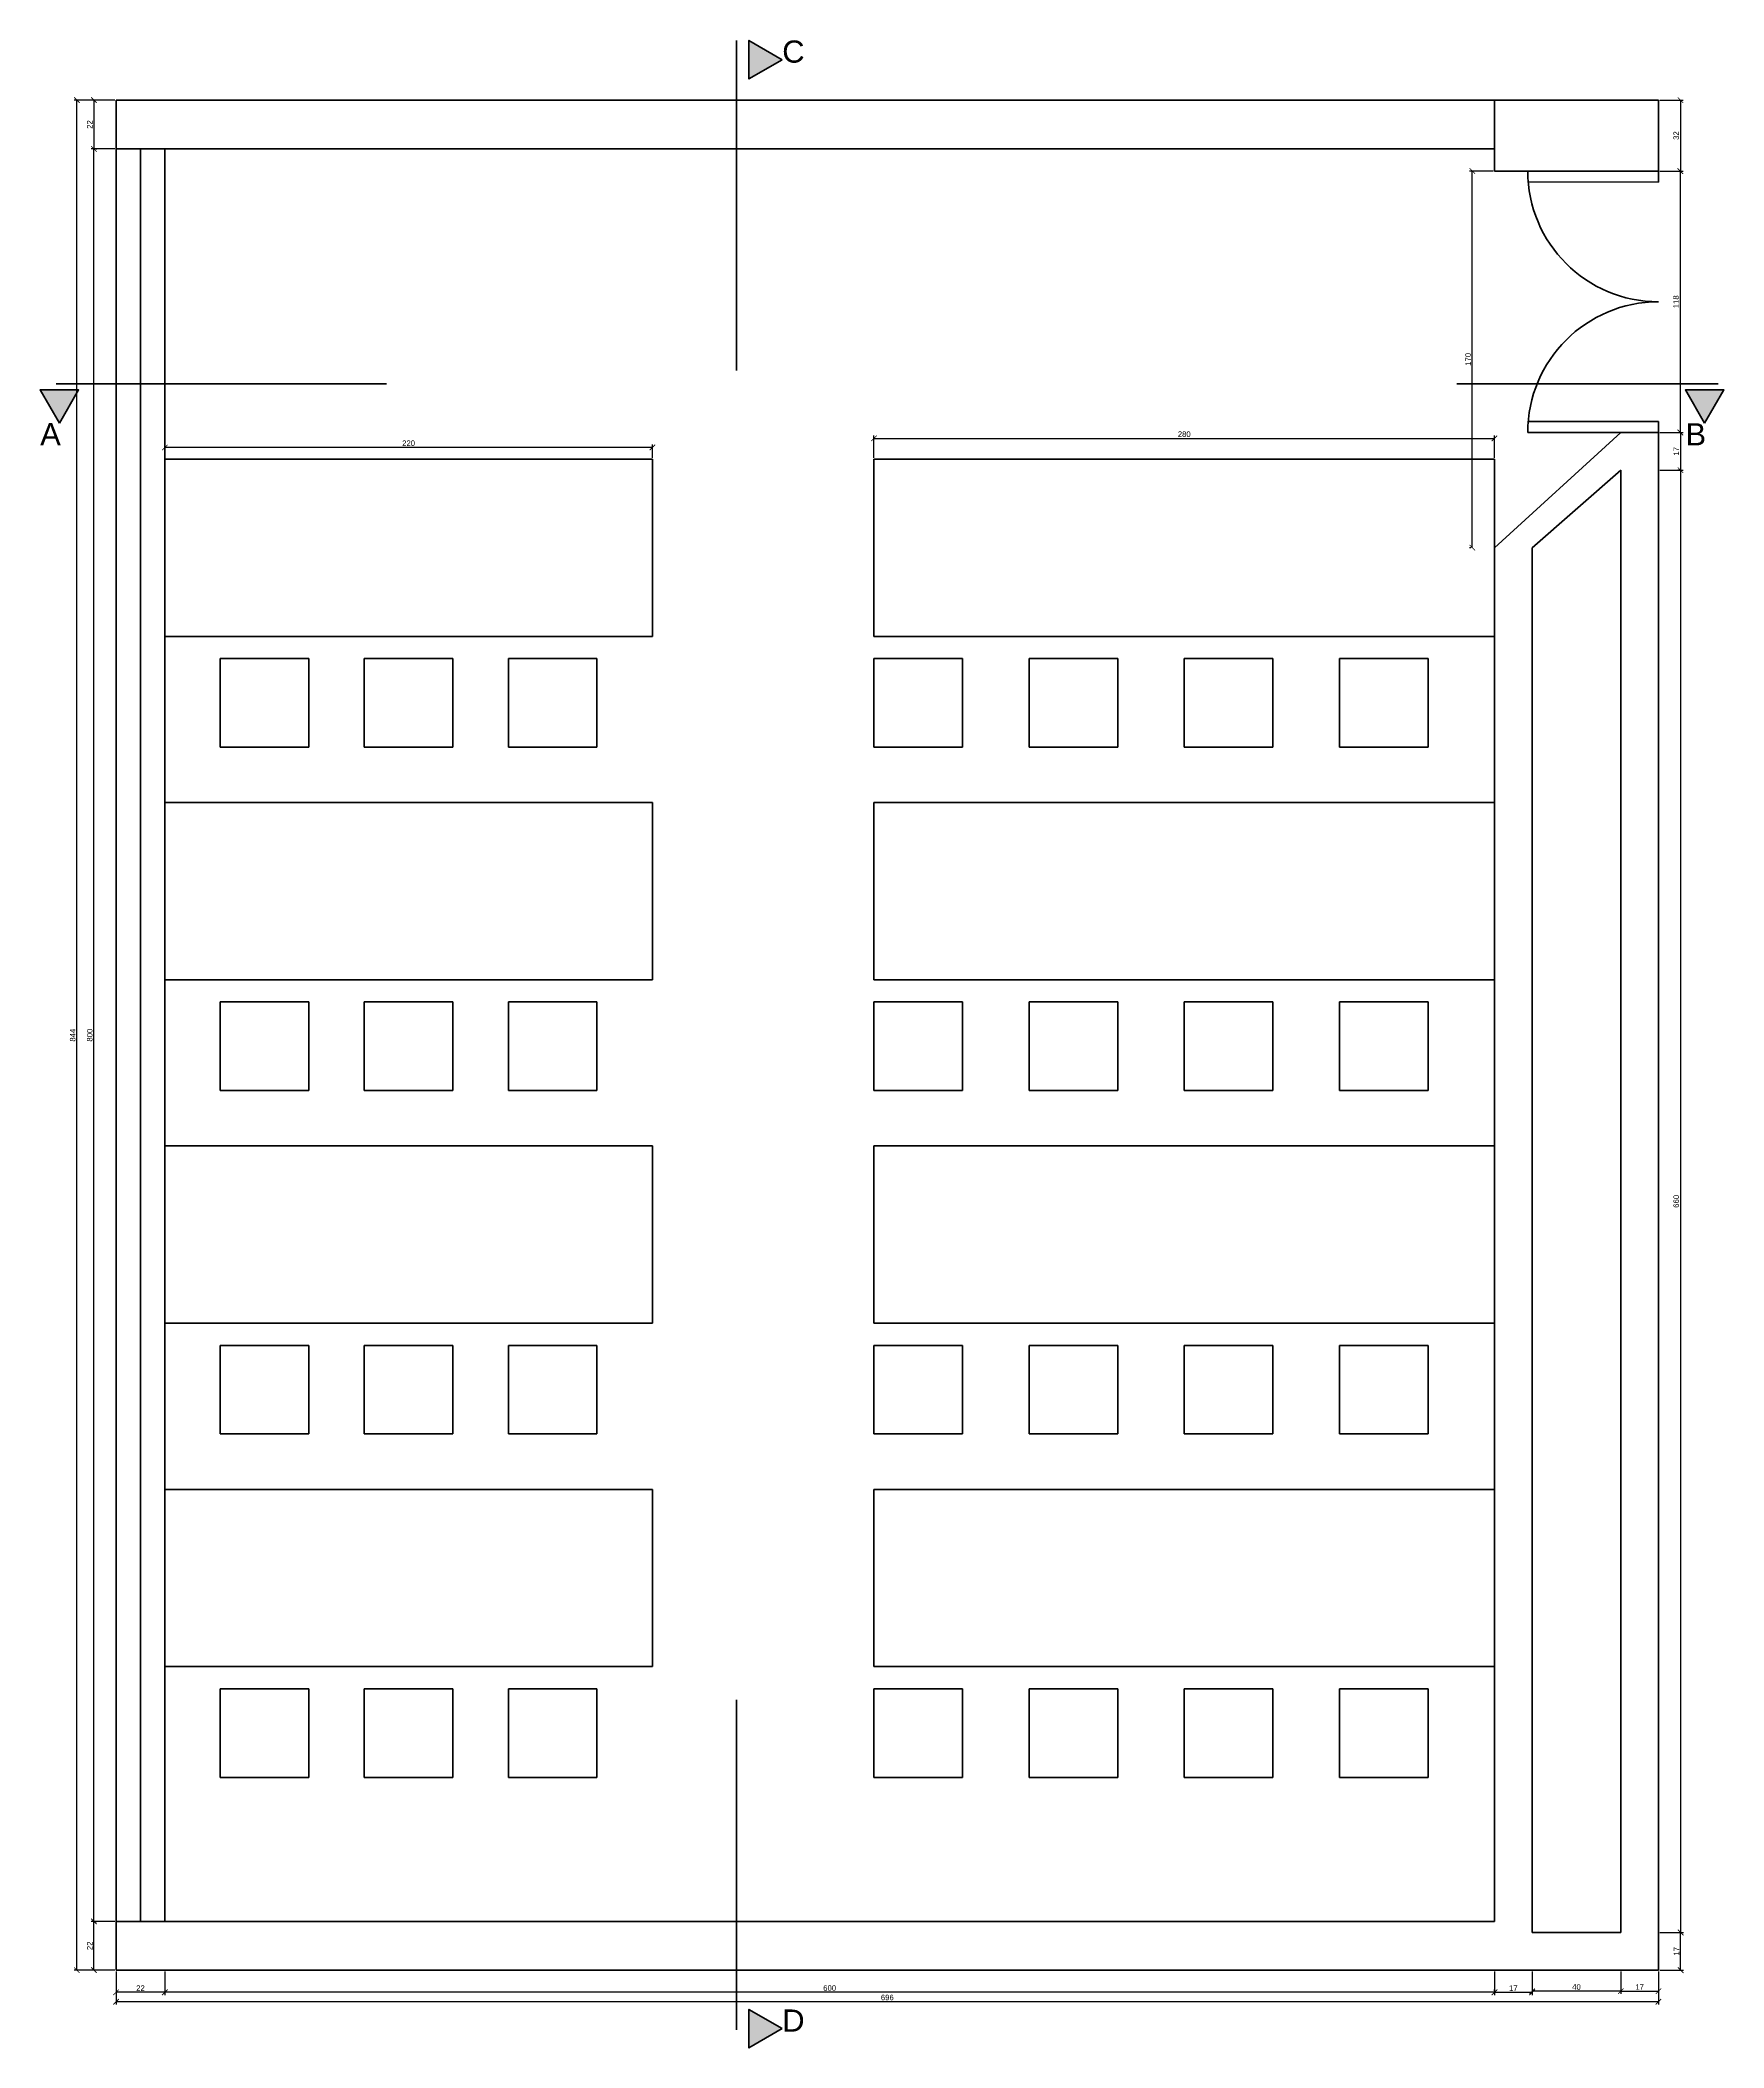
# Model space of a CAD drawing. Header units: millimetres. Extents: x 711 to 3148, y 218 to 1949.
# Drawn here: x 723 to 1483, y 218 to 1124 of the extents above; entities that cross this region are included whole.
import ezdxf

# ---------------------------------------------------------------- set-up
doc = ezdxf.new("R2010")
doc.units = ezdxf.units.MM
doc.layers.get('0').update_dxf_attribs({"lineweight": 50})
doc.layers.add('cota', color=5, linetype='Continuous', lineweight=25)
doc.styles.get("Standard").update_dxf_attribs({"font": 'arial.ttf'})
doc.dimstyles.new('CotaPlantaDeCasa', dxfattribs={"dimtxt": 2.5, "dimasz": 2.5, "dimexe": 1.25, "dimexo": 0.625, "dimtad": 1, "dimtxsty": 'Standard', "dimblk": 'ARCHTICK', "dimcen": 2.5, "dimadec": 0, "dimazin": 0, "dimtfac": 1, "dimtmove": 0, "dimatfit": 3, "dimfxl": 1, "dimarcsym": 0})

# ---------------------------------------------------------------- blocks, each defined once
blk = doc.blocks.new('_ArchTick')
at = {"color": 0, "linetype": 'ByBlock', "const_width": 0.15}
blk.add_lwpolyline([(-0.5, -0.5), (0.5, 0.5)], dxfattribs=at)
blk = doc.blocks.new('*D3')
at = {"layer": 'cota', "color": 0, "lineweight": -2, "transparency": 16777216}
for p, q in [((1453.83, 270.29), (1464.45, 270.29)), ((1463.2, 253.29), (1463.2, 270.29)), ((1453.83, 253.29), (1464.45, 253.29))]:
    blk.add_line(p, q, dxfattribs=at)
at = {"layer": 'defpoints', "color": 0, "transparency": 16777216}
for p in [(1453.2, 270.29), (1463.2, 270.29), (1453.2, 253.29)]:
    blk.add_point(p, dxfattribs=at)
at = {"layer": 'cota', "color": 0, "lineweight": -2, "transparency": 16777216, "xscale": 2.5, "yscale": 2.5, "zscale": 2.5}
for p, rotation in [((1463.2, 270.29), 90), ((1463.2, 253.29), 270)]:
    blk.add_blockref('_ArchTick', p, dxfattribs=dict(at, rotation=rotation))
at = {"layer": 'cota', "color": 0, "transparency": 16777216, "insert": (1461.32, 261.79), "char_height": 2.5, "attachment_point": 5, "rotation": 90}
blk.add_mtext('17', dxfattribs=at)
blk = doc.blocks.new('*D4')
at = {"layer": 'cota', "color": 0, "lineweight": -2, "transparency": 16777216}
for p, q in [((1436.2, 252.66), (1436.2, 242.56)), ((1453.2, 252.66), (1453.2, 242.56)), ((1436.2, 243.81), (1453.2, 243.81))]:
    blk.add_line(p, q, dxfattribs=at)
at = {"layer": 'defpoints', "color": 0, "transparency": 16777216}
for p in [(1436.2, 253.29), (1453.2, 253.29), (1453.2, 243.81)]:
    blk.add_point(p, dxfattribs=at)
at = {"layer": 'cota', "color": 0, "lineweight": -2, "transparency": 16777216, "xscale": 2.5, "yscale": 2.5, "zscale": 2.5, "rotation": 180}
blk.add_blockref('_ArchTick', (1436.2, 243.81), dxfattribs=at)
at = {"layer": 'cota', "color": 0, "lineweight": -2, "transparency": 16777216, "xscale": 2.5, "yscale": 2.5, "zscale": 2.5}
blk.add_blockref('_ArchTick', (1453.2, 243.81), dxfattribs=at)
at = {"layer": 'cota', "color": 0, "transparency": 16777216, "insert": (1444.7, 245.69), "char_height": 2.5, "attachment_point": 5}
blk.add_mtext('17', dxfattribs=at)
blk = doc.blocks.new('*D5')
at = {"layer": 'cota', "color": 0, "lineweight": -2, "transparency": 16777216}
for p, q in [((1396.2, 252.66), (1396.2, 242.56)), ((1436.2, 252.66), (1436.2, 242.56)), ((1436.2, 243.81), (1396.2, 243.81))]:
    blk.add_line(p, q, dxfattribs=at)
at = {"layer": 'defpoints', "color": 0, "transparency": 16777216}
for p in [(1396.2, 253.29), (1436.2, 253.29), (1396.2, 243.81)]:
    blk.add_point(p, dxfattribs=at)
at = {"layer": 'cota', "color": 0, "lineweight": -2, "transparency": 16777216, "xscale": 2.5, "yscale": 2.5, "zscale": 2.5, "rotation": 180}
blk.add_blockref('_ArchTick', (1396.2, 243.81), dxfattribs=at)
at = {"layer": 'cota', "color": 0, "lineweight": -2, "transparency": 16777216, "xscale": 2.5, "yscale": 2.5, "zscale": 2.5}
blk.add_blockref('_ArchTick', (1436.2, 243.81), dxfattribs=at)
at = {"layer": 'cota', "color": 0, "transparency": 16777216, "insert": (1416.2, 245.71), "char_height": 2.5, "attachment_point": 5}
blk.add_mtext('40', dxfattribs=at)
blk = doc.blocks.new('*D6')
at = {"layer": 'cota', "color": 0, "lineweight": -2, "transparency": 16777216}
for p, q in [((756.58, 1097.29), (745.96, 1097.29)), ((747.21, 1097.29), (747.21, 1075.29)), ((756.58, 1075.29), (745.96, 1075.29))]:
    blk.add_line(p, q, dxfattribs=at)
at = {"layer": 'defpoints', "color": 0, "transparency": 16777216}
for p in [(757.2, 1097.29), (747.21, 1075.29), (757.2, 1075.29)]:
    blk.add_point(p, dxfattribs=at)
at = {"layer": 'cota', "color": 0, "lineweight": -2, "transparency": 16777216, "xscale": 2.5, "yscale": 2.5, "zscale": 2.5}
for p, rotation in [((747.21, 1097.29), 90), ((747.21, 1075.29), 270)]:
    blk.add_blockref('_ArchTick', p, dxfattribs=dict(at, rotation=rotation))
at = {"layer": 'cota', "color": 0, "transparency": 16777216, "insert": (745.33, 1086.29), "char_height": 2.5, "attachment_point": 5, "rotation": 90}
blk.add_mtext('22', dxfattribs=at)
blk = doc.blocks.new('*D7')
at = {"layer": 'cota', "color": 0, "lineweight": -2, "transparency": 16777216}
for p, q in [((747.21, 275.29), (747.21, 1075.29)), ((747.84, 1075.29), (748.46, 1075.29)), ((756.58, 275.29), (745.96, 275.29))]:
    blk.add_line(p, q, dxfattribs=at)
at = {"layer": 'defpoints', "color": 0, "transparency": 16777216}
for p in [(747.21, 1075.29), (747.21, 1075.29), (757.2, 275.29)]:
    blk.add_point(p, dxfattribs=at)
at = {"layer": 'cota', "color": 0, "lineweight": -2, "transparency": 16777216, "xscale": 2.5, "yscale": 2.5, "zscale": 2.5}
for p, rotation in [((747.21, 1075.29), 90), ((747.21, 275.29), 270)]:
    blk.add_blockref('_ArchTick', p, dxfattribs=dict(at, rotation=rotation))
at = {"layer": 'cota', "color": 0, "transparency": 16777216, "insert": (745.31, 675.29), "char_height": 2.5, "attachment_point": 5, "rotation": 90}
blk.add_mtext('800', dxfattribs=at)
blk = doc.blocks.new('*D8')
at = {"layer": 'cota', "color": 0, "lineweight": -2, "transparency": 16777216}
for p, q in [((747.21, 253.29), (747.21, 275.29)), ((747.84, 275.29), (748.46, 275.29)), ((756.58, 253.29), (745.96, 253.29))]:
    blk.add_line(p, q, dxfattribs=at)
at = {"layer": 'defpoints', "color": 0, "transparency": 16777216}
for p in [(747.21, 275.29), (747.21, 275.29), (757.2, 253.29)]:
    blk.add_point(p, dxfattribs=at)
at = {"layer": 'cota', "color": 0, "lineweight": -2, "transparency": 16777216, "xscale": 2.5, "yscale": 2.5, "zscale": 2.5}
for p, rotation in [((747.21, 275.29), 90), ((747.21, 253.29), 270)]:
    blk.add_blockref('_ArchTick', p, dxfattribs=dict(at, rotation=rotation))
at = {"layer": 'cota', "color": 0, "transparency": 16777216, "insert": (745.33, 264.29), "char_height": 2.5, "attachment_point": 5, "rotation": 90}
blk.add_mtext('22', dxfattribs=at)
blk = doc.blocks.new('*D9')
at = {"layer": 'cota', "color": 0, "lineweight": -2, "transparency": 16777216}
for p, q in [((746.59, 1097.29), (738.27, 1097.29)), ((739.52, 253.29), (739.52, 1097.29)), ((746.59, 253.29), (738.27, 253.29))]:
    blk.add_line(p, q, dxfattribs=at)
at = {"layer": 'defpoints', "color": 0, "transparency": 16777216}
for p in [(739.52, 1097.29), (747.21, 1097.29), (747.21, 253.29)]:
    blk.add_point(p, dxfattribs=at)
at = {"layer": 'cota', "color": 0, "lineweight": -2, "transparency": 16777216, "xscale": 2.5, "yscale": 2.5, "zscale": 2.5}
for p, rotation in [((739.52, 1097.29), 90), ((739.52, 253.29), 270)]:
    blk.add_blockref('_ArchTick', p, dxfattribs=dict(at, rotation=rotation))
at = {"layer": 'cota', "color": 0, "transparency": 16777216, "insert": (737.62, 675.29), "char_height": 2.5, "attachment_point": 5, "rotation": 90}
blk.add_mtext('844', dxfattribs=at)
blk = doc.blocks.new('*D10')
at = {"layer": 'cota', "color": 0, "lineweight": -2, "transparency": 16777216}
for p, q in [((757.2, 252.66), (757.2, 242.05)), ((779.2, 252.66), (779.2, 242.05)), ((779.2, 243.3), (757.2, 243.3))]:
    blk.add_line(p, q, dxfattribs=at)
at = {"layer": 'defpoints', "color": 0, "transparency": 16777216}
for p in [(757.2, 253.29), (779.2, 253.29), (757.2, 243.3)]:
    blk.add_point(p, dxfattribs=at)
at = {"layer": 'cota', "color": 0, "lineweight": -2, "transparency": 16777216, "xscale": 2.5, "yscale": 2.5, "zscale": 2.5, "rotation": 180}
blk.add_blockref('_ArchTick', (757.2, 243.3), dxfattribs=at)
at = {"layer": 'cota', "color": 0, "lineweight": -2, "transparency": 16777216, "xscale": 2.5, "yscale": 2.5, "zscale": 2.5}
blk.add_blockref('_ArchTick', (779.2, 243.3), dxfattribs=at)
at = {"layer": 'cota', "color": 0, "transparency": 16777216, "insert": (768.2, 245.18), "char_height": 2.5, "attachment_point": 5}
blk.add_mtext('22', dxfattribs=at)
blk = doc.blocks.new('*D11')
at = {"layer": 'cota', "color": 0, "lineweight": -2, "transparency": 16777216}
for p, q in [((779.2, 252.66), (779.2, 242.04)), ((1379.2, 252.66), (1379.2, 242.04)), ((1379.2, 243.29), (779.2, 243.29))]:
    blk.add_line(p, q, dxfattribs=at)
at = {"layer": 'defpoints', "color": 0, "transparency": 16777216}
for p in [(779.2, 253.29), (1379.2, 253.29), (779.2, 243.29)]:
    blk.add_point(p, dxfattribs=at)
at = {"layer": 'cota', "color": 0, "lineweight": -2, "transparency": 16777216, "xscale": 2.5, "yscale": 2.5, "zscale": 2.5, "rotation": 180}
blk.add_blockref('_ArchTick', (779.2, 243.29), dxfattribs=at)
at = {"layer": 'cota', "color": 0, "lineweight": -2, "transparency": 16777216, "xscale": 2.5, "yscale": 2.5, "zscale": 2.5}
blk.add_blockref('_ArchTick', (1379.2, 243.29), dxfattribs=at)
at = {"layer": 'cota', "color": 0, "transparency": 16777216, "insert": (1079.2, 245.19), "char_height": 2.5, "attachment_point": 5}
blk.add_mtext('600', dxfattribs=at)
blk = doc.blocks.new('*D12')
at = {"layer": 'cota', "color": 0, "lineweight": -2, "transparency": 16777216}
for p, q in [((1379.2, 243.92), (1379.2, 244.54)), ((1379.2, 243.29), (1396.2, 243.29)), ((1396.2, 244.44), (1396.2, 242.04))]:
    blk.add_line(p, q, dxfattribs=at)
at = {"layer": 'defpoints', "color": 0, "transparency": 16777216}
for p in [(1396.2, 245.06), (1379.2, 243.29), (1396.2, 243.29)]:
    blk.add_point(p, dxfattribs=at)
at = {"layer": 'cota', "color": 0, "lineweight": -2, "transparency": 16777216, "xscale": 2.5, "yscale": 2.5, "zscale": 2.5, "rotation": 180}
blk.add_blockref('_ArchTick', (1379.2, 243.29), dxfattribs=at)
at = {"layer": 'cota', "color": 0, "lineweight": -2, "transparency": 16777216, "xscale": 2.5, "yscale": 2.5, "zscale": 2.5}
blk.add_blockref('_ArchTick', (1396.2, 243.29), dxfattribs=at)
at = {"layer": 'cota', "color": 0, "transparency": 16777216, "insert": (1387.7, 245.17), "char_height": 2.5, "attachment_point": 5}
blk.add_mtext('17', dxfattribs=at)
blk = doc.blocks.new('*D13')
at = {"layer": 'cota', "color": 0, "lineweight": -2, "transparency": 16777216}
for p, q in [((1453.83, 930.29), (1464.38, 930.29)), ((1463.13, 930.29), (1463.13, 270.29)), ((1453.83, 270.29), (1464.38, 270.29))]:
    blk.add_line(p, q, dxfattribs=at)
at = {"layer": 'defpoints', "color": 0, "transparency": 16777216}
for p in [(1453.2, 930.29), (1453.2, 270.29), (1463.13, 270.29)]:
    blk.add_point(p, dxfattribs=at)
at = {"layer": 'cota', "color": 0, "lineweight": -2, "transparency": 16777216, "xscale": 2.5, "yscale": 2.5, "zscale": 2.5}
for p, rotation in [((1463.13, 930.29), 90), ((1463.13, 270.29), 270)]:
    blk.add_blockref('_ArchTick', p, dxfattribs=dict(at, rotation=rotation))
at = {"layer": 'cota', "color": 0, "transparency": 16777216, "insert": (1461.23, 600.29), "char_height": 2.5, "attachment_point": 5, "rotation": 90}
blk.add_mtext('660', dxfattribs=at)
blk = doc.blocks.new('*D14')
at = {"layer": 'cota', "color": 0, "lineweight": -2, "transparency": 16777216}
for p, q in [((779.2, 941.18), (779.2, 941.8)), ((999.2, 940.55), (779.2, 940.55)), ((999.2, 935.91), (999.2, 941.8))]:
    blk.add_line(p, q, dxfattribs=at)
at = {"layer": 'defpoints', "color": 0, "transparency": 16777216}
for p in [(779.2, 940.55), (779.2, 940.55), (999.2, 935.29)]:
    blk.add_point(p, dxfattribs=at)
at = {"layer": 'cota', "color": 0, "lineweight": -2, "transparency": 16777216, "xscale": 2.5, "yscale": 2.5, "zscale": 2.5, "rotation": 180}
blk.add_blockref('_ArchTick', (779.2, 940.55), dxfattribs=at)
at = {"layer": 'cota', "color": 0, "lineweight": -2, "transparency": 16777216, "xscale": 2.5, "yscale": 2.5, "zscale": 2.5}
blk.add_blockref('_ArchTick', (999.2, 940.55), dxfattribs=at)
at = {"layer": 'cota', "color": 0, "transparency": 16777216, "insert": (889.2, 942.45), "char_height": 2.5, "attachment_point": 5}
blk.add_mtext('220', dxfattribs=at)
blk = doc.blocks.new('*D15')
at = {"layer": 'cota', "color": 0, "lineweight": -2, "transparency": 16777216}
for p, q in [((1099.2, 935.91), (1099.2, 945.88)), ((1099.2, 944.63), (1379.2, 944.63)), ((1379.2, 935.91), (1379.2, 945.88))]:
    blk.add_line(p, q, dxfattribs=at)
at = {"layer": 'defpoints', "color": 0, "transparency": 16777216}
for p in [(1379.2, 944.63), (1099.2, 935.29), (1379.2, 935.29)]:
    blk.add_point(p, dxfattribs=at)
at = {"layer": 'cota', "color": 0, "lineweight": -2, "transparency": 16777216, "xscale": 2.5, "yscale": 2.5, "zscale": 2.5, "rotation": 180}
blk.add_blockref('_ArchTick', (1099.2, 944.63), dxfattribs=at)
at = {"layer": 'cota', "color": 0, "lineweight": -2, "transparency": 16777216, "xscale": 2.5, "yscale": 2.5, "zscale": 2.5}
blk.add_blockref('_ArchTick', (1379.2, 944.63), dxfattribs=at)
at = {"layer": 'cota', "color": 0, "transparency": 16777216, "insert": (1239.2, 946.53), "char_height": 2.5, "attachment_point": 5}
blk.add_mtext('280', dxfattribs=at)
blk = doc.blocks.new('*D16')
at = {"layer": 'cota', "color": 0, "lineweight": -2, "transparency": 16777216}
for p, q in [((1378.58, 1065.29), (1367.95, 1065.29)), ((1369.2, 895.29), (1369.2, 1065.29)), ((1368.58, 895.29), (1367.95, 895.29))]:
    blk.add_line(p, q, dxfattribs=at)
at = {"layer": 'defpoints', "color": 0, "transparency": 16777216}
for p in [(1369.2, 1065.29), (1379.2, 1065.29), (1369.2, 895.29)]:
    blk.add_point(p, dxfattribs=at)
at = {"layer": 'cota', "color": 0, "lineweight": -2, "transparency": 16777216, "xscale": 2.5, "yscale": 2.5, "zscale": 2.5}
for p, rotation in [((1369.2, 1065.29), 90), ((1369.2, 895.29), 270)]:
    blk.add_blockref('_ArchTick', p, dxfattribs=dict(at, rotation=rotation))
at = {"layer": 'cota', "color": 0, "transparency": 16777216, "insert": (1367.3, 980.29), "char_height": 2.5, "attachment_point": 5, "rotation": 90}
blk.add_mtext('170', dxfattribs=at)
blk = doc.blocks.new('*D17')
at = {"layer": 'cota', "color": 0, "lineweight": -2, "transparency": 16777216}
for p, q in [((1453.83, 1097.29), (1464.35, 1097.29)), ((1463.1, 1097.29), (1463.1, 1065.29)), ((1453.83, 1065.29), (1464.35, 1065.29))]:
    blk.add_line(p, q, dxfattribs=at)
at = {"layer": 'defpoints', "color": 0, "transparency": 16777216}
for p in [(1453.2, 1097.29), (1453.2, 1065.29), (1463.1, 1065.29)]:
    blk.add_point(p, dxfattribs=at)
at = {"layer": 'cota', "color": 0, "lineweight": -2, "transparency": 16777216, "xscale": 2.5, "yscale": 2.5, "zscale": 2.5}
for p, rotation in [((1463.1, 1097.29), 90), ((1463.1, 1065.29), 270)]:
    blk.add_blockref('_ArchTick', p, dxfattribs=dict(at, rotation=rotation))
at = {"layer": 'cota', "color": 0, "transparency": 16777216, "insert": (1461.2, 1081.29), "char_height": 2.5, "attachment_point": 5, "rotation": 90}
blk.add_mtext('32', dxfattribs=at)
blk = doc.blocks.new('*D18')
at = {"layer": 'cota', "color": 0, "lineweight": -2, "transparency": 16777216}
for p, q in [((1453.83, 1065.29), (1464.3, 1065.29)), ((1463.05, 1065.29), (1463.05, 947.29)), ((1453.83, 947.29), (1464.3, 947.29))]:
    blk.add_line(p, q, dxfattribs=at)
at = {"layer": 'defpoints', "color": 0, "transparency": 16777216}
for p in [(1453.2, 1065.29), (1453.2, 947.29), (1463.05, 947.29)]:
    blk.add_point(p, dxfattribs=at)
at = {"layer": 'cota', "color": 0, "lineweight": -2, "transparency": 16777216, "xscale": 2.5, "yscale": 2.5, "zscale": 2.5}
for p, rotation in [((1463.05, 1065.29), 90), ((1463.05, 947.29), 270)]:
    blk.add_blockref('_ArchTick', p, dxfattribs=dict(at, rotation=rotation))
at = {"layer": 'cota', "color": 0, "transparency": 16777216, "insert": (1461.14, 1006.29), "char_height": 2.5, "attachment_point": 5, "rotation": 90}
blk.add_mtext('118', dxfattribs=at)
blk = doc.blocks.new('*D19')
at = {"layer": 'cota', "color": 0, "lineweight": -2, "transparency": 16777216}
for p, q in [((757.2, 252.66), (757.2, 237.8)), ((1453.2, 239.05), (757.2, 239.05)), ((1453.2, 243.19), (1453.2, 237.8))]:
    blk.add_line(p, q, dxfattribs=at)
at = {"layer": 'defpoints', "color": 0, "transparency": 16777216}
for p in [(757.2, 253.29), (757.2, 239.05), (1453.2, 243.81)]:
    blk.add_point(p, dxfattribs=at)
at = {"layer": 'cota', "color": 0, "lineweight": -2, "transparency": 16777216, "xscale": 2.5, "yscale": 2.5, "zscale": 2.5, "rotation": 180}
blk.add_blockref('_ArchTick', (757.2, 239.05), dxfattribs=at)
at = {"layer": 'cota', "color": 0, "lineweight": -2, "transparency": 16777216, "xscale": 2.5, "yscale": 2.5, "zscale": 2.5}
blk.add_blockref('_ArchTick', (1453.2, 239.05), dxfattribs=at)
at = {"layer": 'cota', "color": 0, "transparency": 16777216, "insert": (1105.2, 240.95), "char_height": 2.5, "attachment_point": 5}
blk.add_mtext('696', dxfattribs=at)
blk = doc.blocks.new('*D20')
at = {"layer": 'cota', "color": 0, "lineweight": -2, "transparency": 16777216}
for p, q in [((1453.83, 947.29), (1464.38, 947.29)), ((1463.13, 947.29), (1463.13, 930.29)), ((1462.51, 930.29), (1461.88, 930.29))]:
    blk.add_line(p, q, dxfattribs=at)
at = {"layer": 'defpoints', "color": 0, "transparency": 16777216}
for p in [(1453.2, 947.29), (1463.13, 930.29), (1463.13, 930.29)]:
    blk.add_point(p, dxfattribs=at)
at = {"layer": 'cota', "color": 0, "lineweight": -2, "transparency": 16777216, "xscale": 2.5, "yscale": 2.5, "zscale": 2.5}
for p, rotation in [((1463.13, 947.29), 90), ((1463.13, 930.29), 270)]:
    blk.add_blockref('_ArchTick', p, dxfattribs=dict(at, rotation=rotation))
at = {"layer": 'cota', "color": 0, "transparency": 16777216, "insert": (1461.25, 938.79), "char_height": 2.5, "attachment_point": 5, "rotation": 90}
blk.add_mtext('17', dxfattribs=at)

msp = doc.modelspace()

# ---------------------------------------------------------------- hatches: boundary and pattern name
at = {"true_color": 0x000000}
h = msp.add_hatch(color=18, dxfattribs=at)
h.dxf.hatch_style = 1
h.paths.add_polyline_path([(1042.8, 1124.221), (1042.8, 1106.9), (1057.8, 1115.561)])
h = msp.add_hatch(color=18, dxfattribs=at)
h.dxf.hatch_style = 1
h.paths.add_polyline_path([(740.26, 966.527), (722.939, 966.527), (731.599, 951.527)])
h = msp.add_hatch(color=18, dxfattribs=at)
h.dxf.hatch_style = 1
h.paths.add_polyline_path([(1482.695, 966.527), (1465.375, 966.527), (1474.035, 951.527)])
h = msp.add_hatch(color=18, dxfattribs=at)
h.dxf.hatch_style = 1
h.paths.add_polyline_path([(1042.8, 235.551), (1042.8, 218.231), (1057.8, 226.891)])

# ---------------------------------------------------------------- linework, layer by layer
at = {"color": 244, "true_color": 0x991b1e}
for p, q in [((1037.203, 1124.286), (1037.203, 975.286)), ((879.203, 969.286), (730.203, 969.286)), ((1362.203, 969.286), (1480.203, 969.286)), ((1037.203, 226.286), (1037.203, 375.286))]:
    msp.add_line(p, q, dxfattribs=at)
for p, q in [((757.203, 1075.286), (757.203, 1097.286)), ((757.203, 1097.286), (779.203, 1097.286)), ((879.203, 1097.286), (779.203, 1097.286)), ((1379.203, 1097.286), (879.203, 1097.286)), ((1379.203, 1075.286), (1379.203, 1097.286)), ((1379.203, 1097.286), (1453.203, 1097.286)), ((1453.203, 1097.286), (1453.203, 1065.286)), ((757.203, 275.286), (757.203, 1075.286)), ((757.203, 1075.286), (779.203, 1075.286)), ((768.203, 1075.286), (768.203, 575.286)), ((779.203, 1075.286), (779.203, 275.286)), ((779.203, 1075.286), (1379.203, 1075.286)), ((1379.203, 1075.286), (1379.203, 1065.286)), ((1379.203, 1065.286), (1453.203, 1065.286)), ((1453.203, 1060.286), (1394.404, 1060.42)), ((1453.203, 1065.286), (1453.203, 1060.286)), ((722.939, 966.527), (731.599, 951.527)), ((731.599, 951.527), (722.939, 966.527)), ((1465.375, 966.527), (1474.035, 951.527)), ((1474.035, 951.527), (1465.375, 966.527)), ((1453.203, 952.286), (1394.409, 952.211)), ((1453.203, 947.286), (1453.203, 952.286)), ((1436.203, 947.286), (1379.203, 895.286)), ((1436.203, 947.286), (1394.203, 947.286)), ((1453.203, 947.286), (1436.203, 947.286)), ((1453.203, 930.286), (1453.203, 947.286)), ((779.203, 935.286), (999.203, 935.286)), ((999.203, 935.286), (999.203, 855.286)), ((1379.203, 935.286), (1099.203, 935.286)), ((1099.203, 935.286), (1099.203, 855.286)), ((1379.203, 935.286), (1379.203, 895.286)), ((1396.203, 895.286), (1436.203, 930.286)), ((1436.203, 270.286), (1436.203, 930.286)), ((1453.203, 930.286), (1453.203, 275.286)), ((1379.203, 275.286), (1379.203, 895.286)), ((1396.203, 275.286), (1396.203, 895.286)), ((999.203, 855.286), (779.203, 855.286)), ((1099.203, 855.286), (1379.203, 855.286)), ((804.203, 845.286), (804.203, 805.286)), ((844.203, 845.286), (804.203, 845.286)), ((844.203, 805.286), (844.203, 845.286)), ((869.203, 845.286), (869.203, 805.286)), ((869.203, 845.286), (909.203, 845.286)), ((909.203, 805.286), (909.203, 845.286)), ((934.203, 845.286), (934.203, 805.286)), ((974.203, 845.286), (934.203, 845.286)), ((974.203, 805.286), (974.203, 845.286)), ((1099.203, 805.286), (1099.203, 845.286)), ((1099.203, 845.286), (1139.203, 845.286)), ((1139.203, 845.286), (1139.203, 805.286)), ((1169.203, 805.286), (1169.203, 845.286)), ((1169.203, 845.286), (1209.203, 845.286)), ((1209.203, 845.286), (1209.203, 805.286)), ((1239.203, 805.286), (1239.203, 845.286)), ((1239.203, 845.286), (1279.203, 845.286)), ((1279.203, 845.286), (1279.203, 805.286)), ((1309.203, 805.286), (1309.203, 845.286)), ((1309.203, 845.286), (1349.203, 845.286)), ((1349.203, 845.286), (1349.203, 805.286)), ((779.203, 815.286), (779.203, 805.286)), ((1379.203, 815.286), (1379.203, 805.286)), ((804.203, 805.286), (844.203, 805.286)), ((869.203, 805.286), (909.203, 805.286)), ((934.203, 805.286), (974.203, 805.286)), ((1139.203, 805.286), (1099.203, 805.286)), ((1209.203, 805.286), (1169.203, 805.286)), ((1279.203, 805.286), (1239.203, 805.286)), ((1349.203, 805.286), (1309.203, 805.286)), ((779.203, 780.286), (999.203, 780.286)), ((999.203, 780.286), (999.203, 700.286)), ((1379.203, 780.286), (1099.203, 780.286)), ((1099.203, 780.286), (1099.203, 700.286)), ((999.203, 700.286), (779.203, 700.286)), ((1099.203, 700.286), (1379.203, 700.286)), ((804.203, 690.286), (804.203, 650.286)), ((844.203, 690.286), (804.203, 690.286)), ((844.203, 650.286), (844.203, 690.286)), ((869.203, 690.286), (869.203, 650.286)), ((869.203, 690.286), (909.203, 690.286)), ((909.203, 650.286), (909.203, 690.286)), ((934.203, 690.286), (934.203, 650.286)), ((974.203, 690.286), (934.203, 690.286)), ((974.203, 650.286), (974.203, 690.286)), ((1099.203, 650.286), (1099.203, 690.286)), ((1099.203, 690.286), (1139.203, 690.286)), ((1139.203, 690.286), (1139.203, 650.286)), ((1169.203, 650.286), (1169.203, 690.286)), ((1169.203, 690.286), (1209.203, 690.286)), ((1209.203, 690.286), (1209.203, 650.286)), ((1239.203, 650.286), (1239.203, 690.286)), ((1239.203, 690.286), (1279.203, 690.286)), ((1279.203, 690.286), (1279.203, 650.286)), ((1309.203, 650.286), (1309.203, 690.286)), ((1309.203, 690.286), (1349.203, 690.286)), ((1349.203, 690.286), (1349.203, 650.286)), ((804.203, 650.286), (844.203, 650.286)), ((869.203, 650.286), (909.203, 650.286)), ((934.203, 650.286), (974.203, 650.286)), ((1139.203, 650.286), (1099.203, 650.286)), ((1209.203, 650.286), (1169.203, 650.286)), ((1279.203, 650.286), (1239.203, 650.286)), ((1349.203, 650.286), (1309.203, 650.286)), ((779.203, 625.286), (999.203, 625.286)), ((999.203, 625.286), (999.203, 545.286)), ((1379.203, 625.286), (1099.203, 625.286)), ((1099.203, 625.286), (1099.203, 545.286)), ((768.203, 575.286), (768.203, 275.286)), ((999.203, 545.286), (779.203, 545.286)), ((1099.203, 545.286), (1379.203, 545.286)), ((804.203, 535.286), (804.203, 495.286)), ((844.203, 535.286), (804.203, 535.286)), ((844.203, 495.286), (844.203, 535.286)), ((869.203, 535.286), (869.203, 495.286)), ((869.203, 535.286), (909.203, 535.286)), ((909.203, 495.286), (909.203, 535.286)), ((934.203, 535.286), (934.203, 495.286)), ((974.203, 535.286), (934.203, 535.286)), ((974.203, 495.286), (974.203, 535.286)), ((1099.203, 495.286), (1099.203, 535.286)), ((1099.203, 535.286), (1139.203, 535.286)), ((1139.203, 535.286), (1139.203, 495.286)), ((1169.203, 495.286), (1169.203, 535.286)), ((1169.203, 535.286), (1209.203, 535.286)), ((1209.203, 535.286), (1209.203, 495.286)), ((1239.203, 495.286), (1239.203, 535.286)), ((1239.203, 535.286), (1279.203, 535.286)), ((1279.203, 535.286), (1279.203, 495.286)), ((1309.203, 495.286), (1309.203, 535.286)), ((1309.203, 535.286), (1349.203, 535.286)), ((1349.203, 535.286), (1349.203, 495.286)), ((804.203, 495.286), (844.203, 495.286)), ((869.203, 495.286), (909.203, 495.286)), ((934.203, 495.286), (974.203, 495.286)), ((1139.203, 495.286), (1099.203, 495.286)), ((1209.203, 495.286), (1169.203, 495.286)), ((1279.203, 495.286), (1239.203, 495.286)), ((1349.203, 495.286), (1309.203, 495.286)), ((779.203, 470.286), (999.203, 470.286)), ((999.203, 470.286), (999.203, 390.286)), ((1379.203, 470.286), (1099.203, 470.286)), ((1099.203, 470.286), (1099.203, 390.286)), ((999.203, 390.286), (779.203, 390.286)), ((1099.203, 390.286), (1379.203, 390.286)), ((804.203, 380.286), (804.203, 340.286)), ((844.203, 380.286), (804.203, 380.286)), ((844.203, 340.286), (844.203, 380.286)), ((869.203, 380.286), (869.203, 340.286)), ((869.203, 380.286), (909.203, 380.286)), ((909.203, 340.286), (909.203, 380.286)), ((934.203, 380.286), (934.203, 340.286)), ((974.203, 380.286), (934.203, 380.286)), ((974.203, 340.286), (974.203, 380.286)), ((1099.203, 340.286), (1099.203, 380.286)), ((1099.203, 380.286), (1139.203, 380.286)), ((1139.203, 380.286), (1139.203, 340.286)), ((1169.203, 340.286), (1169.203, 380.286)), ((1169.203, 380.286), (1209.203, 380.286)), ((1209.203, 380.286), (1209.203, 340.286)), ((1239.203, 340.286), (1239.203, 380.286)), ((1239.203, 380.286), (1279.203, 380.286)), ((1279.203, 380.286), (1279.203, 340.286)), ((1309.203, 340.286), (1309.203, 380.286)), ((1309.203, 380.286), (1349.203, 380.286)), ((1349.203, 380.286), (1349.203, 340.286)), ((804.203, 340.286), (844.203, 340.286)), ((869.203, 340.286), (909.203, 340.286)), ((934.203, 340.286), (974.203, 340.286)), ((1139.203, 340.286), (1099.203, 340.286)), ((1209.203, 340.286), (1169.203, 340.286)), ((1279.203, 340.286), (1239.203, 340.286)), ((1349.203, 340.286), (1309.203, 340.286)), ((757.203, 253.286), (757.203, 275.286)), ((779.203, 275.286), (757.203, 275.286)), ((779.203, 275.286), (1379.203, 275.286)), ((1396.203, 275.286), (1396.203, 270.286)), ((1453.203, 253.286), (1453.203, 276.624)), ((1436.203, 270.286), (1396.203, 270.286)), ((779.203, 253.286), (757.203, 253.286)), ((779.203, 253.286), (1353.203, 253.286)), ((1279.203, 253.286), (1296.203, 253.286)), ((1336.203, 253.286), (1353.203, 253.286)), ((1353.203, 253.286), (1453.203, 253.286))]:
    msp.add_line(p, q)
for points in [[(1057.8, 1115.561), (1042.8, 1124.221), (1042.8, 1106.9)], [(731.599, 951.527), (740.26, 966.527), (722.939, 966.527)], [(1474.035, 951.527), (1482.695, 966.527), (1465.375, 966.527)], [(1057.8, 226.891), (1042.8, 235.551), (1042.8, 218.231)]]:
    msp.add_lwpolyline(points, close=True)
for centre, start, end in [((1453.203, 1065.286), 180, 270), ((1453.203, 947.286), 90, 180)]:
    msp.add_arc(centre, 59, start, end)

# ---------------------------------------------------------------- texts
at = {"char_height": 10, "attachment_point": 1}
for s, width, heights, insert in [('{\\C256;\\c0;C}', 10, [5.566], (1057.8, 1124.221)), ('{\\C256;\\c0;A}', 14.6751, [0.748], (722.939, 951.527)), ('{\\C256;\\c0;D}', 10.18245, [4.869], (1057.8, 235.551))]:
    msp.add_mtext_dynamic_manual_height_columns(s, width=width, gutter_width=12.5, heights=heights, dxfattribs=dict(at, insert=insert))
at = {"color": 18, "true_color": 0x000000, "insert": (1465.375, 951.483), "char_height": 10, "attachment_point": 1}
msp.add_mtext_dynamic_manual_height_columns('B', width=15, gutter_width=12.5, heights=[7.957], dxfattribs=at)

# ---------------------------------------------------------------- dimensions: what is measured, and where the dimension line sits
at = {"layer": 'cota'}
for base, p1, p2, picture, middle in [((739.524, 1097.286), (747.213, 253.286), (747.213, 1097.286), '*D9', (737.623, 675.286)), ((747.213, 1075.286), (757.203, 1097.286), (757.203, 1075.286), '*D6', (745.332, 1086.286)), ((1463.102, 1065.286), (1453.203, 1097.286), (1453.203, 1065.286), '*D17', (1461.2, 1081.286)), ((747.213, 1075.286), (757.203, 275.286), (747.213, 1075.286), '*D7', (745.311, 675.286)), ((1369.203, 1065.286), (1369.203, 895.286), (1379.203, 1065.286), '*D16', (1367.302, 980.286)), ((1463.046, 947.286), (1453.203, 1065.286), (1453.203, 947.286), '*D18', (1461.144, 1006.286)), ((1463.132, 930.286), (1453.203, 947.286), (1463.132, 930.286), '*D20', (1461.252, 938.786)), ((1463.132, 270.286), (1453.203, 930.286), (1453.203, 270.286), '*D13', (1461.23, 600.286)), ((747.213, 275.286), (757.203, 253.286), (747.213, 275.286), '*D8', (745.332, 264.286)), ((1463.203, 270.286), (1453.203, 253.286), (1453.203, 270.286), '*D3', (1461.323, 261.786))]:
    dim = msp.add_linear_dim(base=base, p1=p1, p2=p2, angle=90, dimstyle='CotaPlantaDeCasa', dxfattribs=at)
    dim.commit()
    dim.dimension.update_dxf_attribs({"geometry": picture, "text_midpoint": middle})
for base, p1, p2, picture, middle in [((779.203, 940.551), (999.203, 935.286), (779.203, 940.551), '*D14', (889.203, 942.452)), ((1379.203, 944.626), (1099.203, 935.286), (1379.203, 935.286), '*D15', (1239.203, 946.527)), ((757.203, 243.298), (779.203, 253.286), (757.203, 253.286), '*D10', (768.203, 245.178)), ((757.203, 239.046), (1453.203, 243.812), (757.203, 253.286), '*D19', (1105.203, 240.948)), ((779.203, 243.29), (1379.203, 253.286), (779.203, 253.286), '*D11', (1079.203, 245.192)), ((1396.203, 243.29), (1379.203, 243.29), (1396.203, 245.062), '*D12', (1387.703, 245.17)), ((1396.203, 243.812), (1436.203, 253.286), (1396.203, 253.286), '*D5', (1416.203, 245.714)), ((1453.203, 243.812), (1436.203, 253.286), (1453.203, 253.286), '*D4', (1444.703, 245.692))]:
    dim = msp.add_linear_dim(base=base, p1=p1, p2=p2, dimstyle='CotaPlantaDeCasa', dxfattribs=at)
    dim.commit()
    dim.dimension.update_dxf_attribs({"geometry": picture, "text_midpoint": middle})

doc.saveas('drawing.dxf')
